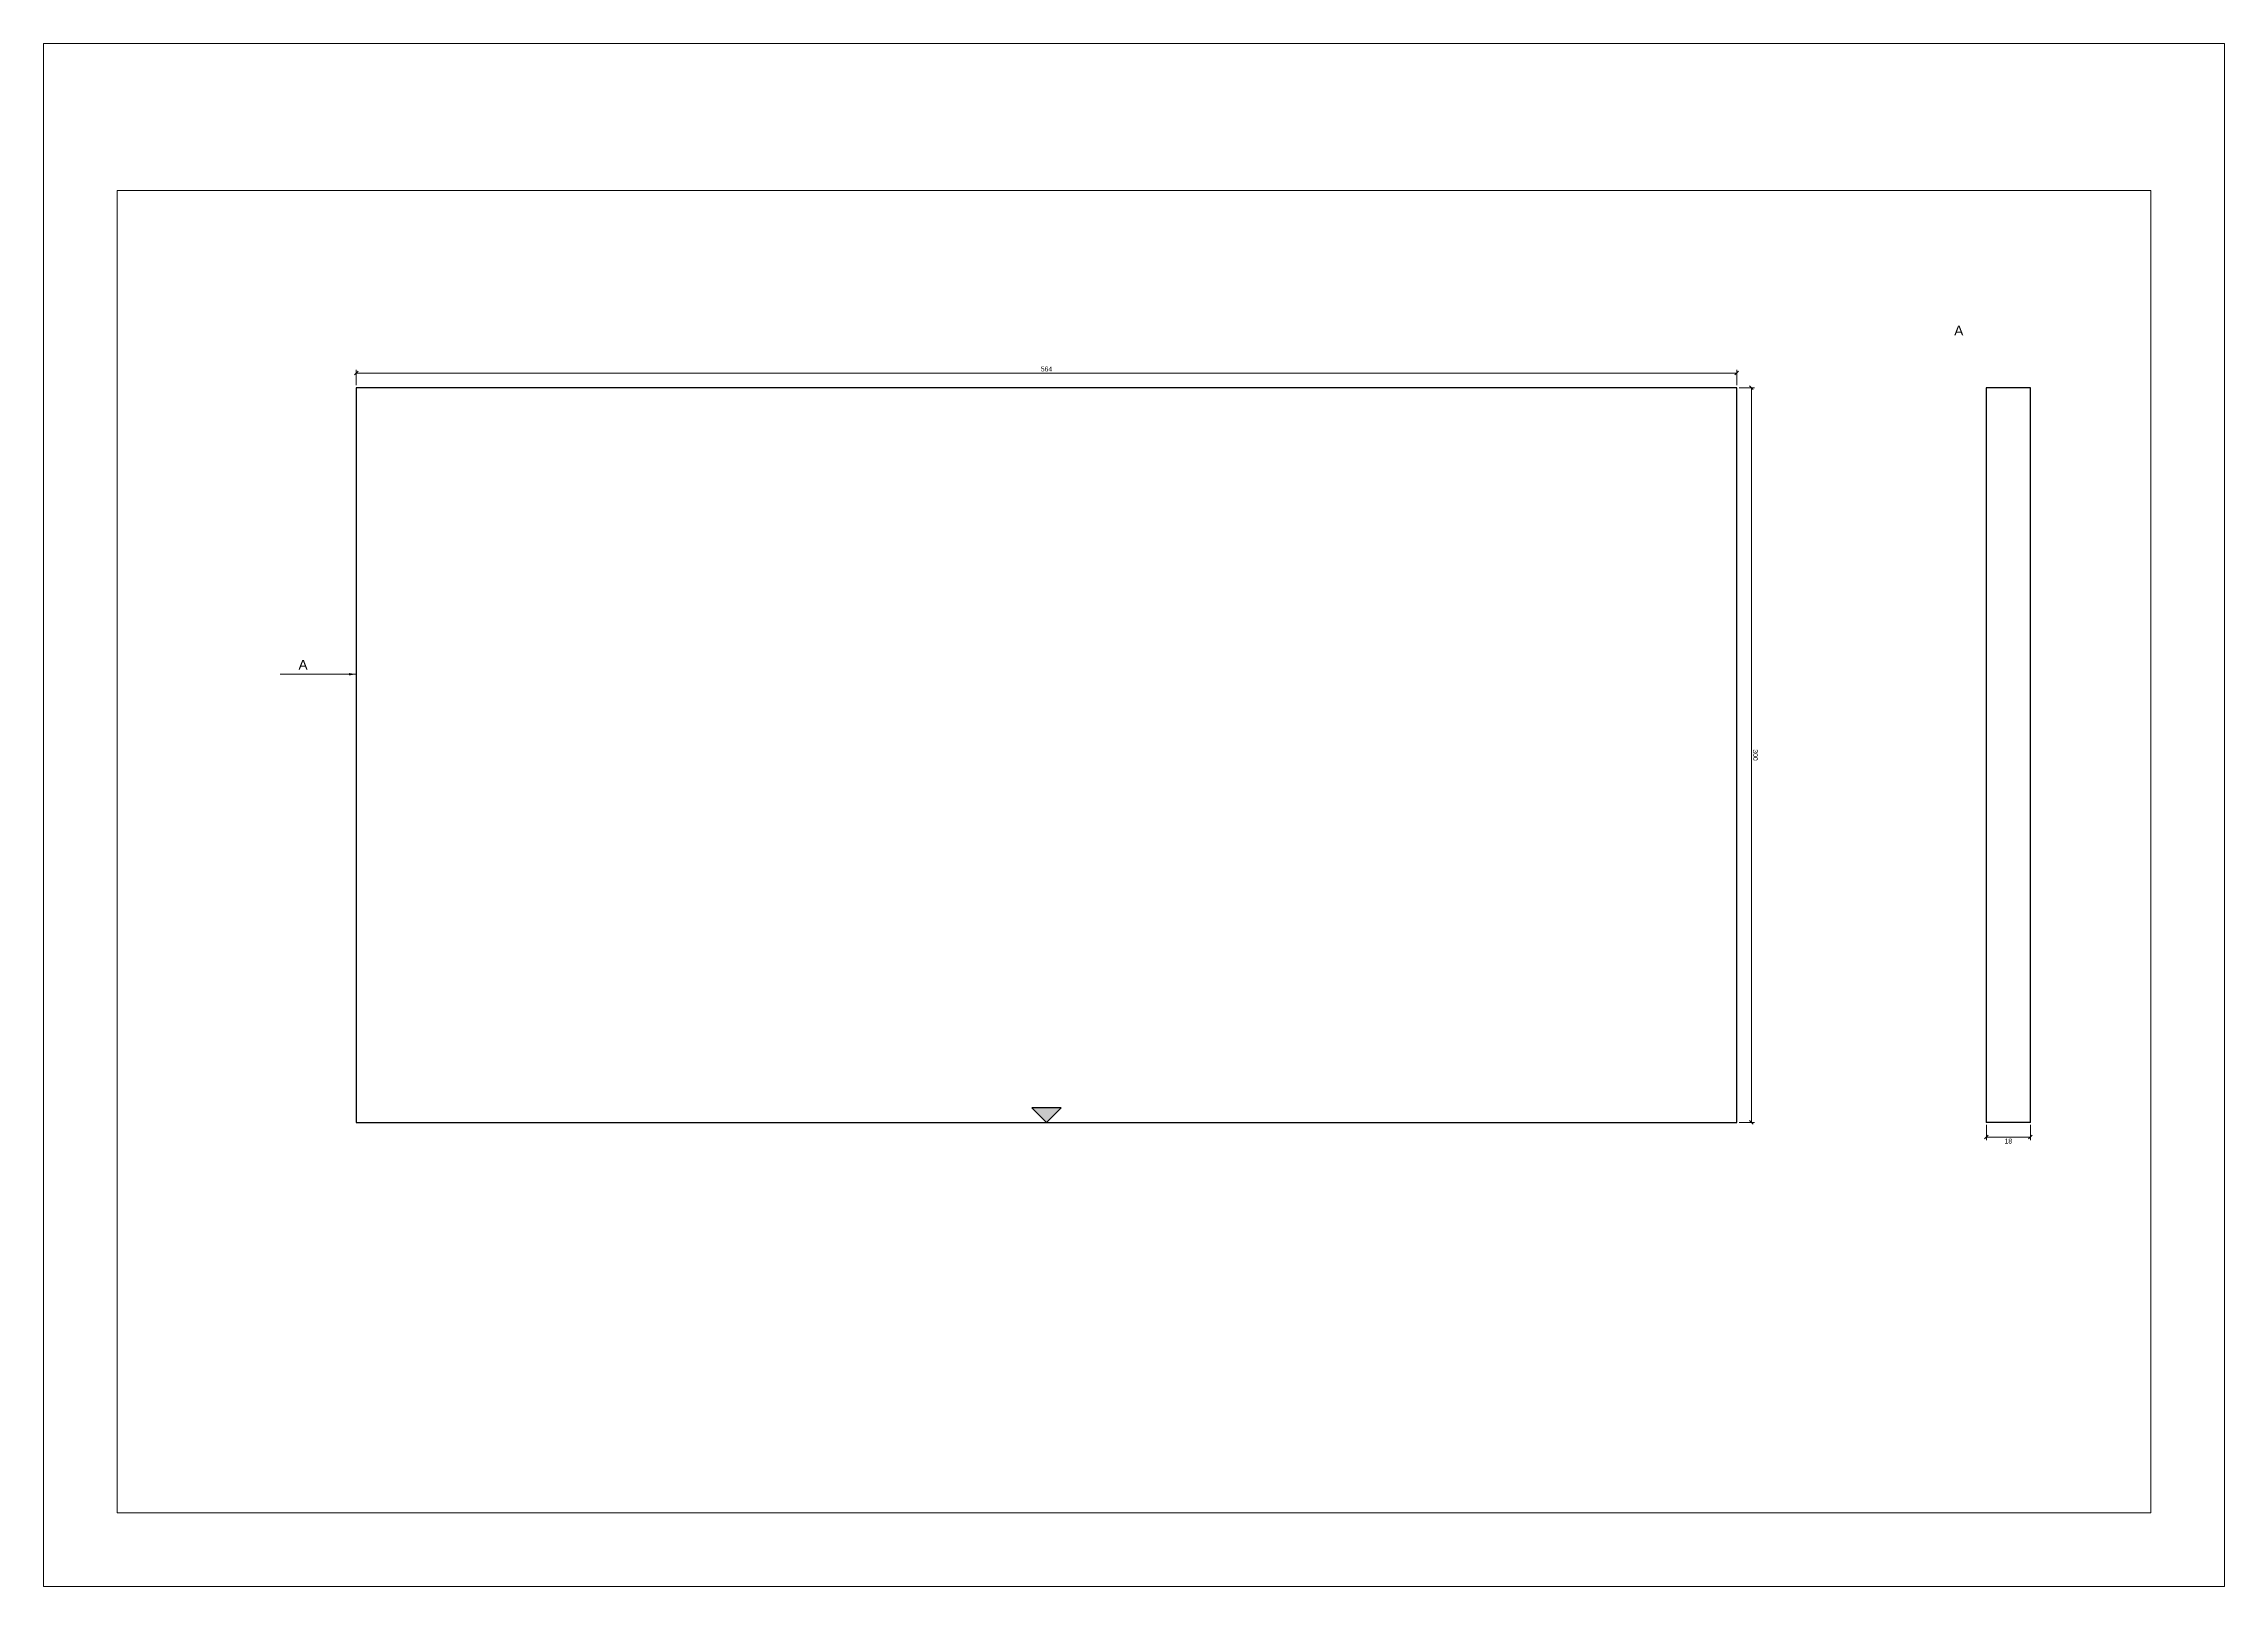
# Paper-space layout 'Shelf' of a CAD drawing. Header units: millimetres. Extents: x -2 to 889, y -2 to 628.
import ezdxf

# ---------------------------------------------------------------- set-up
doc = ezdxf.new("R2010")
doc.units = ezdxf.units.MM
doc.layers.get('0').update_dxf_attribs({"true_color": 0xc2c2ced6})
doc.layers.add('New project_cabinet-001_Shelf_View from above', color=1, linetype='Continuous', true_color=0xc2ff0000)
doc.layers.add('New project_cabinet-001_Shelf_View from left', color=1, linetype='Continuous', true_color=0xc2ff0000)
doc.layers.add('TitleBlock', color=7, linetype='Continuous')
doc.styles.add('Blum_Dimension', font='arial.ttf', dxfattribs={"height": 2})
doc.styles.add('Blum_ViewInfo', font='arial.ttf', dxfattribs={"height": 4})
doc.dimstyles.new('Blum_Default', dxfattribs={"dimtxt": 2, "dimasz": 1.5, "dimexe": 1.25, "dimexo": 1, "dimtad": 1, "dimtxsty": 'Blum_Dimension', "dimblk": 'OBLIQUE', "dimcen": 2, "dimadec": 0, "dimazin": 2, "dimtfac": 1, "dimtix": 1, "dimtmove": 0, "dimatfit": 3, "dimfxl": 1, "dimlwd": 5, "dimlwe": 5, "dimarcsym": 0})
doc.dimstyles.new('Blum_ViewInfo', dxfattribs={"dimtxt": 4, "dimasz": 3, "dimexe": 1.25, "dimexo": 1, "dimtad": 1, "dimtxsty": 'Blum_ViewInfo', "dimblk": 'OBLIQUE', "dimcen": 0.09, "dimadec": 0, "dimazin": 2, "dimtfac": 1, "dimtofl": 0, "dimtmove": 0, "dimatfit": 2, "dimfxl": 1, "dimlwd": 20, "dimlwe": 20, "dimarcsym": 0})

# ---------------------------------------------------------------- blocks, each defined once
blk = doc.blocks.new('TitleBlock_Shelf')
at = {"layer": 'TitleBlock', "lineweight": 0}
for points in [[(-0.79, -0.79, 0), (-0.79, 209.21, 0), (296.21, 209.21, 0), (296.21, -0.79, 0)], [(9.21, 9.21, 0), (9.21, 189.21, 0), (286.21, 189.21, 0), (286.21, 9.21, 0)]]:
    blk.add_polyline3d(points, close=True, dxfattribs=at)
blk = doc.blocks.new('_Oblique')
at = {"color": 0, "linetype": 'ByBlock', "lineweight": -2}
blk.add_line((-0.5, -0.5), (0.5, 0.5), dxfattribs=at)
blk = doc.blocks.new('*D484')
at = {"layer": 'Defpoints', "color": 0, "lineweight": 0}
for p in [(791.36, 187.1), (809.36, 187.1), (809.36, 181.1)]:
    blk.add_point(p, dxfattribs=at)
at = {"layer": 'New project_cabinet-001_Shelf_View from left', "color": 0, "lineweight": 5}
for p, q in [((791.36, 186.1), (791.36, 179.85)), ((791.36, 181.1), (809.36, 181.1)), ((809.36, 186.1), (809.36, 179.85))]:
    blk.add_line(p, q, dxfattribs=at)
at = {"layer": 'New project_cabinet-001_Shelf_View from left', "color": 0, "lineweight": 5, "xscale": 1.5, "yscale": 1.5, "zscale": 1.5, "rotation": 180}
blk.add_blockref('_Oblique', (791.36, 181.1), dxfattribs=at)
at = {"layer": 'New project_cabinet-001_Shelf_View from left', "color": 0, "lineweight": 5, "xscale": 1.5, "yscale": 1.5, "zscale": 1.5}
blk.add_blockref('_Oblique', (809.36, 181.1), dxfattribs=at)
at = {"layer": 'New project_cabinet-001_Shelf_View from left', "color": 0, "lineweight": 0, "insert": (800.36, 179.45), "char_height": 2, "attachment_point": 5, "style": 'Blum_Dimension'}
blk.add_mtext('18', dxfattribs=at)
blk = doc.blocks.new('Blum_Trinagle_Filled')
h = blk.add_hatch(color=256)
h.dxf.hatch_style = 1
h.paths.add_polyline_path([(2, 2), (-2, 2), (0, 0)])
blk.add_lwpolyline([(0, 0), (2, 2), (-2, 2)], close=True)
blk = doc.blocks.new('*D487')
at = {"layer": 'Defpoints', "color": 0, "lineweight": 0}
for p in [(689.36, 493.1), (125.36, 487.1), (689.36, 487.1)]:
    blk.add_point(p, dxfattribs=at)
at = {"layer": 'New project_cabinet-001_Shelf_View from above', "color": 0, "lineweight": 5}
for p, q in [((125.36, 488.1), (125.36, 494.35)), ((125.36, 493.1), (689.36, 493.1)), ((689.36, 488.1), (689.36, 494.35))]:
    blk.add_line(p, q, dxfattribs=at)
at = {"layer": 'New project_cabinet-001_Shelf_View from above', "color": 0, "lineweight": 5, "xscale": 1.5, "yscale": 1.5, "zscale": 1.5, "rotation": 180}
blk.add_blockref('_Oblique', (125.36, 493.1), dxfattribs=at)
at = {"layer": 'New project_cabinet-001_Shelf_View from above', "color": 0, "lineweight": 5, "xscale": 1.5, "yscale": 1.5, "zscale": 1.5}
blk.add_blockref('_Oblique', (689.36, 493.1), dxfattribs=at)
at = {"layer": 'New project_cabinet-001_Shelf_View from above', "color": 0, "lineweight": 0, "insert": (407.36, 494.74), "char_height": 2, "attachment_point": 5, "style": 'Blum_Dimension'}
blk.add_mtext('564', dxfattribs=at)
blk = doc.blocks.new('*D490')
at = {"layer": 'Defpoints', "color": 0, "lineweight": 0}
for p in [(689.36, 487.1), (695.36, 487.1), (689.36, 187.1)]:
    blk.add_point(p, dxfattribs=at)
at = {"layer": 'New project_cabinet-001_Shelf_View from above', "color": 0, "lineweight": 5}
for p, q in [((690.36, 487.1), (696.61, 487.1)), ((695.36, 187.1), (695.36, 487.1)), ((690.36, 187.1), (696.61, 187.1))]:
    blk.add_line(p, q, dxfattribs=at)
at = {"layer": 'New project_cabinet-001_Shelf_View from above', "color": 0, "lineweight": 5, "xscale": 1.5, "yscale": 1.5, "zscale": 1.5}
for p, rotation in [((695.36, 487.1), 90), ((695.36, 187.1), 270)]:
    blk.add_blockref('_Oblique', p, dxfattribs=dict(at, rotation=rotation))
at = {"layer": 'New project_cabinet-001_Shelf_View from above', "color": 0, "lineweight": 0, "insert": (697, 337.1), "char_height": 2, "attachment_point": 5, "rotation": 270, "style": 'Blum_Dimension'}
blk.add_mtext('300', dxfattribs=at)

psp = doc.layouts.new('Shelf')

# ---------------------------------------------------------------- linework, layer by layer
at = {"linetype": 'Continuous', "lineweight": 30}
for p, q in [((689.357, 487.097), (125.357, 487.097)), ((125.357, 487.097), (125.357, 187.097)), ((689.357, 187.097), (689.357, 487.097)), ((791.357, 487.097), (791.357, 187.097)), ((809.357, 487.097), (791.357, 487.097)), ((809.357, 187.097), (809.357, 487.097)), ((125.357, 187.097), (689.357, 187.097)), ((809.357, 187.097), (791.357, 187.097))]:
    psp.add_line(p, q, dxfattribs=at)

# ---------------------------------------------------------------- block references
at = {"lineweight": 0, "xscale": 3, "yscale": 3, "zscale": 3}
psp.add_blockref('TitleBlock_Shelf', (0, 0), dxfattribs=at)
at = {"layer": 'New project_cabinet-001_Shelf_View from above', "lineweight": 0, "xscale": 3, "yscale": 3, "zscale": 3}
psp.add_blockref('Blum_Trinagle_Filled', (407.357, 187.097), dxfattribs=at)

# ---------------------------------------------------------------- texts
at = {"lineweight": 0, "char_height": 4, "style": 'Blum_ViewInfo'}
for insert, attachment_point in [((778.232, 508.472), 7), ((105.482, 371.972), 9)]:
    psp.add_mtext('A', dxfattribs=dict(at, insert=insert, attachment_point=attachment_point))

# ---------------------------------------------------------------- dimensions: what is measured, and where the dimension line sits
at = {"layer": 'New project_cabinet-001_Shelf_View from above', "lineweight": 0}
dim = psp.add_linear_dim(base=(689.357, 493.097), p1=(125.357, 487.097), p2=(689.357, 487.097), dimstyle='Blum_Default', override={"dimscale": 0}, dxfattribs=at)
dim.commit()
dim.dimension.update_dxf_attribs({"geometry": '*D487', "text_midpoint": (407.357, 494.743)})
dim = psp.add_linear_dim(base=(695.357, 487.097), p1=(689.357, 187.097), p2=(689.357, 487.097), angle=90, dimstyle='Blum_Default', override={"dimscale": 0}, dxfattribs=at)
dim.commit()
dim.dimension.update_dxf_attribs({"geometry": '*D490', "text_midpoint": (697.004, 337.097)})
at = {"layer": 'New project_cabinet-001_Shelf_View from left', "lineweight": 0}
dim = psp.add_linear_dim(base=(809.357, 181.097), p1=(791.357, 187.097), p2=(809.357, 187.097), dimstyle='Blum_Default', override={"dimscale": 0, "dimtad": 4}, dxfattribs=at)
dim.commit()
dim.dimension.update_dxf_attribs({"geometry": '*D484', "text_midpoint": (800.357, 179.45)})

# ---------------------------------------------------------------- leaders
at = {"lineweight": 0}
psp.add_leader([(125.357, 370.097), (94.276, 370.097)], dimstyle='Blum_ViewInfo', override={"dimscale": 0}, dxfattribs=at)

doc.saveas('drawing.dxf')
